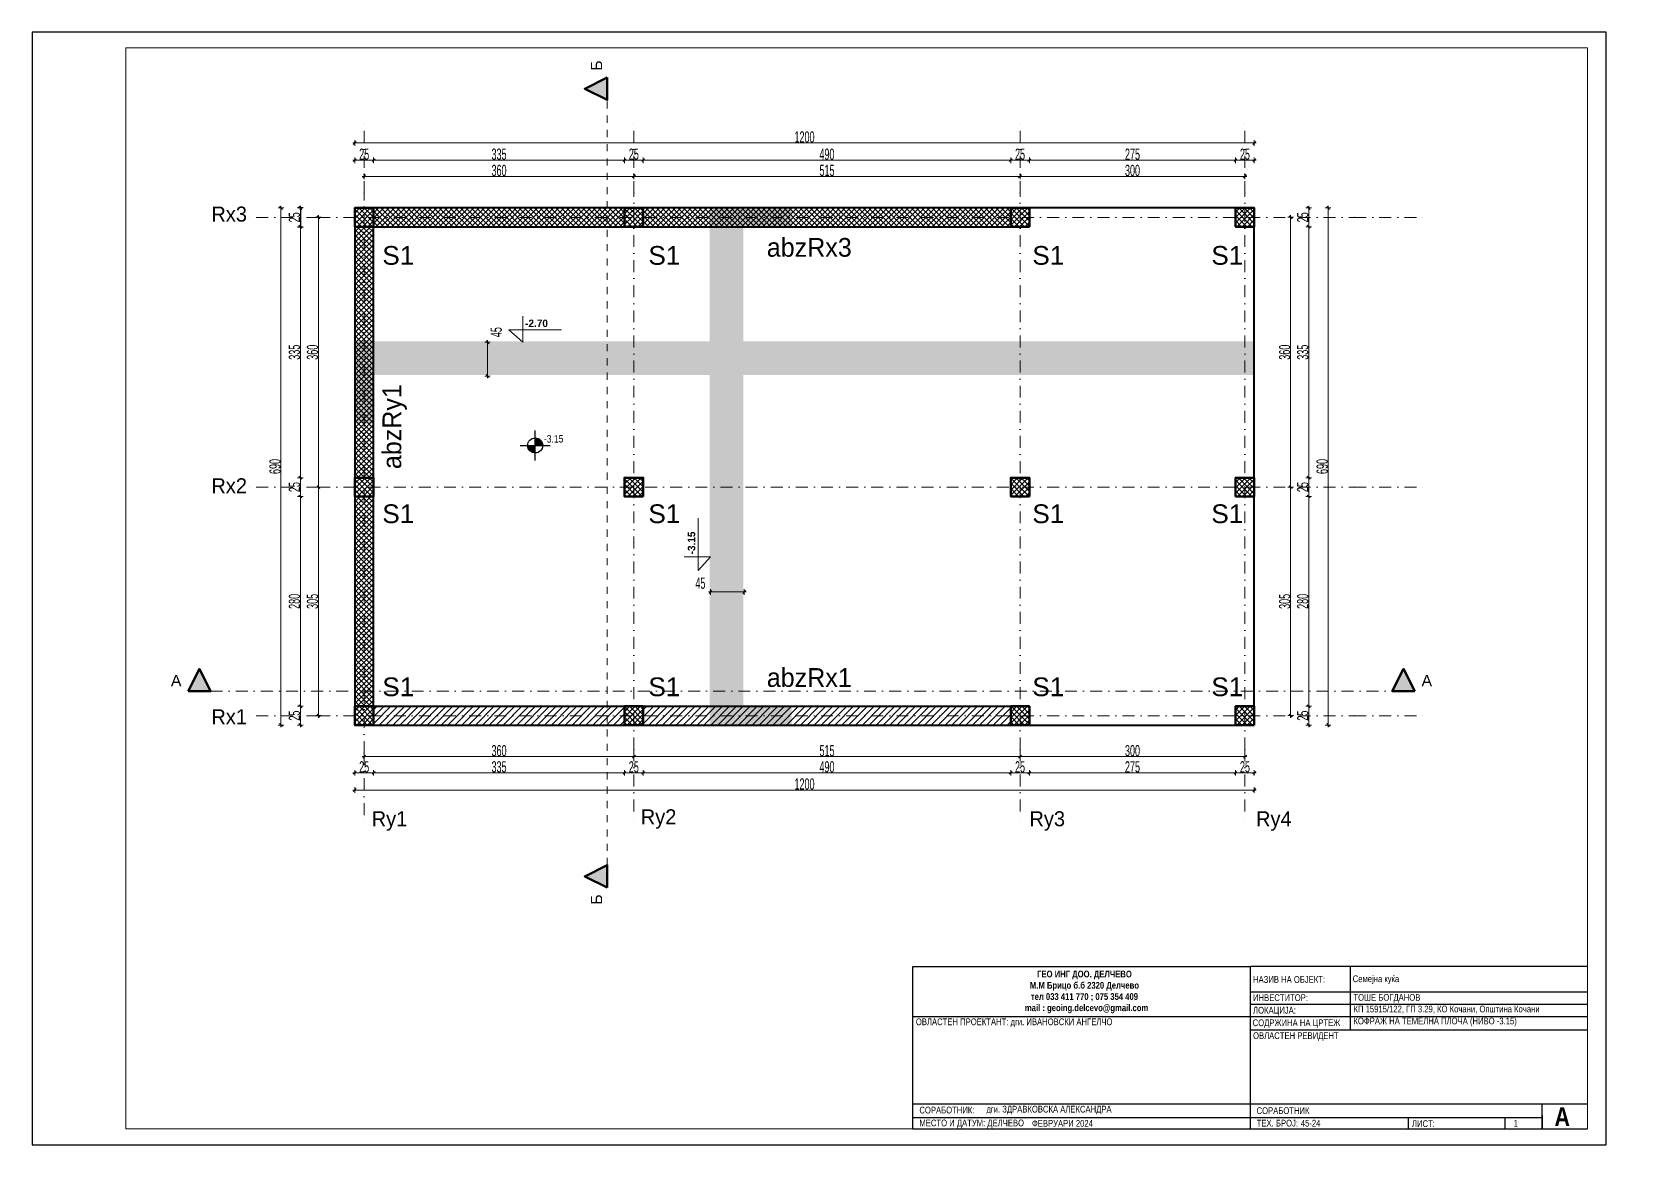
# Model space of a CAD drawing. Extents: x -1929 to 256751, y -18317 to 36108.
# Drawn here: x 55608 to 77016, y -18317 to -3467 of the extents above; entities that cross this region are included whole.
import ezdxf

# ---------------------------------------------------------------- set-up
doc = ezdxf.new("R2010")
doc.units = 0
doc.header["$LTSCALE"] = 5
doc.header["$MEASUREMENT"] = 0
doc.set_wipeout_variables(frame=1)
for name, pattern in [('- Двойно прекъснати линии', [1093.611073, 529.166651, -211.666656, 141.111112, -211.666656]), ('- Прекъснати линия', [423.333333, 211.666667, -211.666667]), ('Dot & Dashed', [670.277762, 317.5, -176.388889, 0, -176.388874]), ('Wipeout_Contour', [100000, 0, -100000])]:
    doc.linetypes.add(name, pattern=pattern)
for name, color, linetype in [('1 _ Конструкция - Недефинирани обекти.Structural - Bearing', 7, 'Continuous'), ('4 _ - Фрагмент - Разрез.2D Elements', 7, 'Continuous'), ('4 _ - Фрагмент - Чертежи.2D Elements', 7, 'Continuous'), ('6 _ - Конструктивни оси.Dimensioning', 7, 'Continuous'), ('6 _ - Размери - Нива.Dimensioning', 7, 'Continuous'), ('7 _ - Основни елементи.2D Elements', 7, 'Continuous'), ('Marker - Section', 7, 'Continuous'), ('Structural - Bearing', 7, 'Continuous'), ('TEXT', 7, 'Continuous')]:
    doc.layers.add(name, color=color, linetype=linetype)
for name, color, linetype, lineweight, true_color in [('Dimensioning - General_Pen_No__25', 7, 'Continuous', 13, 0x40a5ff), ('New_Structural - Bearing_Pen_No__8', 7, 'Continuous', 35, 0xa80f02), ('OSKI', 7, 'Continuous', 20, 0x156a84)]:
    doc.layers.add(name, color=color, linetype=linetype, lineweight=lineweight, true_color=true_color)
doc.layers.add('Dimensioning - General_Pen_No__46', color=5, linetype='Continuous', lineweight=13)
doc.layers.add('dimenzija', color=7, linetype='Continuous', lineweight=13)
doc.styles.add('GENERATED_STYLE_1', font='GOTHIC.TTF')
doc.styles.add('GENERATED_STYLE_2', font='GOTHICB.TTF')
doc.styles.add('GENERATED_STYLE_3', font='GOTHIC.TTF')
doc.styles.add('GENERATED_STYLE_4', font='arial.ttf')
doc.styles.add('GENERATED_STYLE_5', font='arialbd.ttf')
doc.styles.add('GENERATED_STYLE_6', font='Cambria Math.ttf')
doc.styles.add('MACCSWISS', font='MCSWIS.TTF', dxfattribs={"height": 25})
doc.styles.add('PLATEIA', font='CGSAPPS.shx', dxfattribs={"width": 0.6})
doc.dimstyles.new('50', dxfattribs={"dimtxt": 150, "dimasz": 0.5, "dimexe": 0.18, "dimexo": 0.0625, "dimgap": 4, "dimtad": 1, "dimdec": 0, "dimlfac": 0.1, "dimzin": 12, "dimdsep": 46, "dimtxsty": 'PLATEIA', "dimblk": 'A$C321216CB', "dimcen": 0.09, "dimse1": 1, "dimse2": 1, "dimclrd": 256, "dimclrt": 256, "dimadec": 3, "dimazin": 0, "dimtfac": 1, "dimtdec": 0, "dimtix": 1, "dimtmove": 2, "dimatfit": 3, "dimldrblk": 'A$C321216CB', "dimfxl": 1, "dimtolj": 1, "dimtzin": 0, "dimlwd": -1, "dimarcsym": 0})
pattern_1 = [(45, (3051.997, -10699.883), (-35.355335, 35.355335), []), (135, (3051.997, -10699.883), (35.355335, 35.355335), [])]

msp = doc.modelspace()

# ---------------------------------------------------------------- texts
at = {"layer": '4 _ - Фрагмент - Разрез.2D Elements', "linetype": 'Continuous', "lineweight": 35}
for s, insert, char_height, attachment_point, style in [('\\A1;\\pxqc;{\\fCentury Gothic|b1|i0|c204|p34;\\W0.85;ГЕО ИНГ ДОО. ДЕЛЧЕВО\\PМ.М Брицо б.б 2320 Делчево \\Pтел 033 411 770 ; 075 354 409 \\P  mail : geoing.delcevo@gmail.com}', (69646.3, -16276), 90, 5, 'GENERATED_STYLE_5'), ('\\A1;{\\W0.850000x;\\pql;\\fCentury Gothic|b0|i0|c204|p34;Семејна куќа}', (73224.6, -16113.4), 90, 4, 'GENERATED_STYLE_4'), ('\\A1;{\\W0.850000x;\\pql;\\fCentury Gothic|b0|i0|c204|p34;НАЗИВ НА ОБЈЕКТ:}', (71895.3, -16109.7), 90, 4, 'GENERATED_STYLE_4'), ('\\A1;{\\W0.850000x;\\pql;\\fCentury Gothic|b0|i0|c204|p34;ЛОКАЦИЈА:}', (71895.3, -16532.5), 90, 4, 'GENERATED_STYLE_4'), ('\\A1;{\\W0.850000x;\\pql;\\fCentury Gothic|b0|i0|c204|p34;ИНВЕСТИТОР:}', (71895.3, -16352.7), 90, 4, 'GENERATED_STYLE_4'), ('\\A1;{\\W0.850000x;\\pql;\\fCentury Gothic|b0|i0|c204|p34;ТОШЕ БОГДАНОВ}', (73233.8, -16361.3), 90, 4, 'GENERATED_STYLE_4'), ('\\A1;{\\fCentury Gothic|b0|i0|c204|p34;\\W0.85;КП 15915\\fCentury Gothic|b0|i0|c0|p34;/122\\fCentury Gothic|b0|i0|c204|p34;, ГП 3.29, КО Кочани, Општина Кочани}', (73235, -16512), 90, 4, 'GENERATED_STYLE_4'), ('\\A1;\\pxql;{\\fCentury Gothic|b0|i0|c204|p34;\\W0.85;ОВЛАСТЕН ПРОЕКТАНТ: дги. ИВАНОВСКИ АНГЕЛЧО}', (67397.6, -16687.3), 90, 4, 'GENERATED_STYLE_4'), ('\\A1;{\\W0.850000x;\\pql;\\fCentury Gothic|b0|i0|c204|p34;СОДРЖИНА НА ЦРТЕЖ}', (71890, -16700.3), 90, 4, 'GENERATED_STYLE_4'), ('\\A1;{\\fCentury Gothic|b0|i0|c204|p34;\\W0.85;КОФРАЖ НА ТЕМЕЛНА ПЛОЧА \\fCentury Gothic|b0|i0|c0|p34;(\\fCentury Gothic|b0|i0|c204|p34;НИВО -3.15)}', (73235, -16677), 90, 4, 'GENERATED_STYLE_4'), ('\\A1;{\\W0.850000x;\\pql;\\fCentury Gothic|b0|i0|c204|p34;ОВЛАСТЕН РЕВИДЕНТ\\P\\pqc;\\fCentury Gothic|b0|i0|c204|p34;}', (71895.3, -16871.9), 90, 4, 'GENERATED_STYLE_4'), ('\\A1;{\\W0.850000x;\\pql;\\fCentury Gothic|b0|i0|c204|p34;СОРАБОТНИК:}', (67444.4, -17852.9), 90, 4, 'GENERATED_STYLE_4'), ('\\A1;{\\W0.850000x;\\pql;\\fCentury Gothic|b0|i0|c204|p34;МЕСТО И ДАТУМ: ДЕЛЧЕВО}', (67444.4, -18036.6), 90, 4, 'GENERATED_STYLE_4'), ('\\A1;\\pxql;{\\fCentury Gothic|b0|i0|c204|p34;\\W0.85;дги. ЗДРАВКОВСКА АЛЕКСАНДРА}', (68338.8, -17852.9), 90, 4, 'GENERATED_STYLE_4'), ('\\A1;{\\W0.850000x;\\pql;\\fCentury Gothic|b0|i0|c204|p34;ТЕХ. БРОЈ: }', (71944.8, -18027.1), 90, 4, 'GENERATED_STYLE_4'), ('\\A1;{\\W0.850000x;\\pql;\\fCentury Gothic|b0|i0|c204|p34;СОРАБОТНИК}', (71942.2, -17860.4), 90, 4, 'GENERATED_STYLE_4'), ('\\A1;{\\W0.850000x;\\pql;\\fCentury Gothic|b0|i0|c204|p34;45-24\\P\\pql;\\fCentury Gothic|b0|i0|c204|p34;}', (72532.2, -18028.1), 90, 4, 'GENERATED_STYLE_4'), ('\\A1;{\\W0.850000x;\\pql;\\fCentury Gothic|b1|i0|c204|p34;А}', (75916.9, -17939.4), 250, 4, 'GENERATED_STYLE_5'), ('\\A1;{\\W0.850000x;\\pql;\\fCentury Gothic|b0|i0|c204|p34;ФЕВРУАРИ 2024\\P\\pql;\\fCentury Gothic|b0|i0|c204|p34;}', (68945.9, -18030.2), 90, 4, 'GENERATED_STYLE_4'), ('\\A1;{\\W0.850000x;\\pql;\\fCentury Gothic|b0|i0|c204|p34;ЛИСТ: }', (74015, -18033.3), 90, 4, 'GENERATED_STYLE_4'), ('\\A1;\\pxql;{\\fCentury Gothic|b0|i0|c0|p34;\\W0.85;1}', (75371.1, -18028.1), 90, 4, 'GENERATED_STYLE_4')]:
    msp.add_mtext(s, dxfattribs=dict(at, insert=insert, char_height=char_height, attachment_point=attachment_point, style=style))
at = {"layer": '6 _ - Размери - Нива.Dimensioning', "linetype": 'Continuous', "lineweight": 35, "insert": (62436.1, -8945.8), "char_height": 100, "attachment_point": 7, "style": 'GENERATED_STYLE_6'}
msp.add_mtext('\\A1;\\pxql;{\\fCentury Gothic|b0|i0|c0|p34;\\W0.85;-3.15}', dxfattribs=at)
at = {"layer": 'Dimensioning - General_Pen_No__46', "insert": (62184.4, -7404.9), "char_height": 100, "width": 469.099, "attachment_point": 7, "style": 'GENERATED_STYLE_2'}
msp.add_mtext('-2.70', dxfattribs=at)
at = {"layer": 'Dimensioning - General_Pen_No__46', "insert": (64456.2, -10436.9), "char_height": 100, "width": 469.099, "attachment_point": 7, "rotation": 90, "style": 'GENERATED_STYLE_2'}
msp.add_mtext('{\\fCentury Gothic|b1|i0|c204|p34;-}3.15', dxfattribs=at)
at = {"layer": 'Marker - Section', "linetype": 'Continuous', "lineweight": 50, "char_height": 150, "rotation": 90, "style": 'GENERATED_STYLE_3'}
for insert, attachment_point in [((63212.6, -3982.2), 7), ((63212.6, -14973.3), 9)]:
    msp.add_mtext('\\A1;{\\fArial|b0|i0|c204|p34;Б}', dxfattribs=dict(at, insert=insert, attachment_point=attachment_point))
at = {"layer": 'Marker - Section', "linetype": 'Continuous', "lineweight": 50, "char_height": 150, "style": 'GENERATED_STYLE_3'}
for s, insert, attachment_point in [('\\A1;{\\pqr;\\pt0;\\fArial|b0|i0|c0|p34;А}', (57599.7, -12195.7), 9), ('\\A1;{\\pql;\\pt0;\\fArial|b0|i0|c0|p34;А}', (74143.2, -12195.7), 7)]:
    msp.add_mtext(s, dxfattribs=dict(at, insert=insert, attachment_point=attachment_point))
at = {"layer": 'OSKI', "linetype": 'Dot & Dashed', "ltscale": 0.1, "char_height": 200, "attachment_point": 7, "style": 'GENERATED_STYLE_1'}
for s, insert in [('{\\fCentury Gothic|b0|i0|c204|p34;Rx}3', (57998.9, -5998.6)), ('{\\fCentury Gothic|b0|i0|c204|p34;Rx}2', (57998.9, -9620.7))]:
    msp.add_mtext(s, dxfattribs=dict(at, insert=insert))
at = {"layer": 'OSKI', "linetype": 'ByBlock', "attachment_point": 7, "style": 'GENERATED_STYLE_1'}
for s, insert, char_height in [('{\\fCentury Gothic|b0|i0|c204|p34;abzRx}3', (65408.8, -6468.3), 250), ('{\\fCentury Gothic|b0|i0|c204|p34;abzRx}1', (65408.8, -12208.7), 250), ('{\\fCentury Gothic|b0|i0|c204|p34;Rx}1', (57998.9, -12704.1), 200), ('Ry1', (60137.7, -14125.1), 200), ('Ry2', (63726.9, -14099), 200), ('Ry3', (68912, -14125.1), 200), ('Ry4', (71934.6, -14125.1), 200)]:
    msp.add_mtext(s, dxfattribs=dict(at, insert=insert, char_height=char_height))
at = {"layer": 'OSKI', "linetype": 'ByBlock', "insert": (60607.7, -9299), "char_height": 250, "attachment_point": 7, "rotation": 90, "style": 'GENERATED_STYLE_1'}
msp.add_mtext('abzRy1', dxfattribs=at)
at = {"layer": 'TEXT', "color": 1, "char_height": 250, "width": 187.5, "attachment_point": 1, "style": 'MACCSWISS'}
for insert in [(60279.8, -6322.2), (63829, -6322.2), (68950.8, -6322.2), (71338.8, -6322.2), (60279.8, -9769.5), (63829, -9769.5), (68950.8, -9769.5), (71338.8, -9769.5), (60279.8, -12079.1), (63829, -12079.1), (68950.8, -12079.1), (71338.8, -12079.1)]:
    msp.add_mtext('\\pxt0;{\\fArial|b0|i0|c0|p34;S1}', dxfattribs=dict(at, insert=insert))

# ---------------------------------------------------------------- blocks, each defined once
blk = doc.blocks.new('A$C321216CB')
for p, q in [((-54, 0), (54, 0)), ((-38, -38), (38, 38)), ((0, -75), (0, 75))]:
    blk.add_line(p, q)
blk = doc.blocks.new('*D33')
at = {"layer": 'Defpoints', "color": 0, "ltscale": 50, "transparency": 16777216}
for p in [(59187, -5939), (59187, -9539), (59428, -9539)]:
    blk.add_point(p, dxfattribs=at)
at = {"layer": 'dimenzija', "ltscale": 50, "transparency": 16777216}
blk.add_line((59428, -5940), (59428, -9539), dxfattribs=at)
at = {"layer": 'dimenzija', "ltscale": 50, "transparency": 16777216, "xscale": 0.5, "yscale": 0.5, "zscale": 0.5}
for p, rotation in [((59428, -5939), 90), ((59428, -9539), 270)]:
    blk.add_blockref('A$C321216CB', p, dxfattribs=dict(at, rotation=rotation))
at = {"layer": 'dimenzija', "ltscale": 50, "transparency": 16777216, "insert": (59349, -7739), "char_height": 150, "attachment_point": 5, "rotation": 90, "style": 'PLATEIA'}
blk.add_mtext('\\A1;360', dxfattribs=at)
blk = doc.blocks.new('*D34')
at = {"ltscale": 50, "transparency": 16777216}
blk.add_line((59187, -5815), (59187, -6064), dxfattribs=at)
at = {"layer": 'Defpoints', "color": 0, "ltscale": 50, "transparency": 16777216}
for p in [(59912, -5814), (59187, -6064), (59912, -6064)]:
    blk.add_point(p, dxfattribs=at)
at = {"ltscale": 50, "transparency": 16777216, "xscale": 0.5, "yscale": 0.5, "zscale": 0.5}
for p, rotation in [((59187, -5814), 90), ((59187, -6064), 270)]:
    blk.add_blockref('A$C321216CB', p, dxfattribs=dict(at, rotation=rotation))
at = {"ltscale": 50, "transparency": 16777216, "insert": (59108, -5939), "char_height": 150, "attachment_point": 5, "rotation": 90, "style": 'PLATEIA'}
blk.add_mtext('\\A1;25', dxfattribs=at)
blk = doc.blocks.new('*D35')
at = {"layer": 'Defpoints', "color": 0, "ltscale": 50, "transparency": 16777216}
for p in [(59912, -6064), (59187, -9414), (59912, -9414)]:
    blk.add_point(p, dxfattribs=at)
at = {"layer": 'dimenzija', "ltscale": 50, "transparency": 16777216}
blk.add_line((59187, -6065), (59187, -9414), dxfattribs=at)
at = {"layer": 'dimenzija', "ltscale": 50, "transparency": 16777216, "xscale": 0.5, "yscale": 0.5, "zscale": 0.5}
for p, rotation in [((59187, -6064), 90), ((59187, -9414), 270)]:
    blk.add_blockref('A$C321216CB', p, dxfattribs=dict(at, rotation=rotation))
at = {"layer": 'dimenzija', "ltscale": 50, "transparency": 16777216, "insert": (59108, -7739), "char_height": 150, "attachment_point": 5, "rotation": 90, "style": 'PLATEIA'}
blk.add_mtext('\\A1;335', dxfattribs=at)
blk = doc.blocks.new('*D36')
at = {"layer": 'Defpoints', "color": 0, "ltscale": 50, "transparency": 16777216}
for p in [(59912, -9414), (59187, -9664), (59912, -9664)]:
    blk.add_point(p, dxfattribs=at)
at = {"layer": 'dimenzija', "ltscale": 50, "transparency": 16777216}
blk.add_line((59187, -9415), (59187, -9664), dxfattribs=at)
at = {"layer": 'dimenzija', "ltscale": 50, "transparency": 16777216, "xscale": 0.5, "yscale": 0.5, "zscale": 0.5}
for p, rotation in [((59187, -9414), 90), ((59187, -9664), 270)]:
    blk.add_blockref('A$C321216CB', p, dxfattribs=dict(at, rotation=rotation))
at = {"layer": 'dimenzija', "ltscale": 50, "transparency": 16777216, "insert": (59108, -9539), "char_height": 150, "attachment_point": 5, "rotation": 90, "style": 'PLATEIA'}
blk.add_mtext('\\A1;25', dxfattribs=at)
blk = doc.blocks.new('*D37')
at = {"layer": 'Defpoints', "color": 0, "ltscale": 50, "transparency": 16777216}
for p in [(59912, -9664), (59187, -12464), (59912, -12464)]:
    blk.add_point(p, dxfattribs=at)
at = {"layer": 'dimenzija', "ltscale": 50, "transparency": 16777216}
blk.add_line((59187, -9665), (59187, -12464), dxfattribs=at)
at = {"layer": 'dimenzija', "ltscale": 50, "transparency": 16777216, "xscale": 0.5, "yscale": 0.5, "zscale": 0.5}
for p, rotation in [((59187, -9664), 90), ((59187, -12464), 270)]:
    blk.add_blockref('A$C321216CB', p, dxfattribs=dict(at, rotation=rotation))
at = {"layer": 'dimenzija', "ltscale": 50, "transparency": 16777216, "insert": (59108, -11064), "char_height": 150, "attachment_point": 5, "rotation": 90, "style": 'PLATEIA'}
blk.add_mtext('\\A1;280', dxfattribs=at)
blk = doc.blocks.new('*D38')
at = {"layer": 'Defpoints', "color": 0, "ltscale": 50, "transparency": 16777216}
for p in [(59912, -12464), (59187, -12714), (59912, -12714)]:
    blk.add_point(p, dxfattribs=at)
at = {"layer": 'dimenzija', "ltscale": 50, "transparency": 16777216}
blk.add_line((59187, -12465), (59187, -12714), dxfattribs=at)
at = {"layer": 'dimenzija', "ltscale": 50, "transparency": 16777216, "xscale": 0.5, "yscale": 0.5, "zscale": 0.5}
for p, rotation in [((59187, -12464), 90), ((59187, -12714), 270)]:
    blk.add_blockref('A$C321216CB', p, dxfattribs=dict(at, rotation=rotation))
at = {"layer": 'dimenzija', "ltscale": 50, "transparency": 16777216, "insert": (59108, -12589), "char_height": 150, "attachment_point": 5, "rotation": 90, "style": 'PLATEIA'}
blk.add_mtext('\\A1;25', dxfattribs=at)
blk = doc.blocks.new('*D39')
at = {"layer": 'Defpoints', "color": 0, "ltscale": 50, "transparency": 16777216}
for p in [(59912, -5814), (58928, -12714), (59912, -12714)]:
    blk.add_point(p, dxfattribs=at)
at = {"layer": 'dimenzija', "ltscale": 50, "transparency": 16777216}
blk.add_line((58928, -5815), (58928, -12714), dxfattribs=at)
at = {"layer": 'dimenzija', "ltscale": 50, "transparency": 16777216, "xscale": 0.5, "yscale": 0.5, "zscale": 0.5}
for p, rotation in [((58928, -5814), 90), ((58928, -12714), 270)]:
    blk.add_blockref('A$C321216CB', p, dxfattribs=dict(at, rotation=rotation))
at = {"layer": 'dimenzija', "ltscale": 50, "transparency": 16777216, "insert": (58849, -9264), "char_height": 150, "attachment_point": 5, "rotation": 90, "style": 'PLATEIA'}
blk.add_mtext('\\A1;690', dxfattribs=at)
blk = doc.blocks.new('*D40')
at = {"layer": 'Defpoints', "color": 0, "ltscale": 50, "transparency": 16777216}
for p in [(63637, -5393), (60037, -5614), (63637, -5614)]:
    blk.add_point(p, dxfattribs=at)
at = {"layer": 'dimenzija', "ltscale": 50, "transparency": 16777216}
blk.add_line((60038, -5393), (63636, -5393), dxfattribs=at)
at = {"layer": 'dimenzija', "ltscale": 50, "transparency": 16777216, "xscale": 0.5, "yscale": 0.5, "zscale": 0.5, "rotation": 180}
blk.add_blockref('A$C321216CB', (60037, -5393), dxfattribs=at)
at = {"layer": 'dimenzija', "ltscale": 50, "transparency": 16777216, "xscale": 0.5, "yscale": 0.5, "zscale": 0.5}
blk.add_blockref('A$C321216CB', (63637, -5393), dxfattribs=at)
at = {"layer": 'dimenzija', "ltscale": 50, "transparency": 16777216, "insert": (61837, -5314), "char_height": 150, "attachment_point": 5, "style": 'PLATEIA'}
blk.add_mtext('\\A1;360', dxfattribs=at)
blk = doc.blocks.new('*D41')
at = {"layer": 'Defpoints', "color": 0, "ltscale": 50, "transparency": 16777216}
for p in [(68787, -5393), (63637, -5614), (68787, -5614)]:
    blk.add_point(p, dxfattribs=at)
at = {"layer": 'dimenzija', "ltscale": 50, "transparency": 16777216}
blk.add_line((63637, -5393), (68786, -5393), dxfattribs=at)
at = {"layer": 'dimenzija', "ltscale": 50, "transparency": 16777216, "xscale": 0.5, "yscale": 0.5, "zscale": 0.5, "rotation": 180}
blk.add_blockref('A$C321216CB', (63637, -5393), dxfattribs=at)
at = {"layer": 'dimenzija', "ltscale": 50, "transparency": 16777216, "xscale": 0.5, "yscale": 0.5, "zscale": 0.5}
blk.add_blockref('A$C321216CB', (68787, -5393), dxfattribs=at)
at = {"layer": 'dimenzija', "ltscale": 50, "transparency": 16777216, "insert": (66212, -5314), "char_height": 150, "attachment_point": 5, "style": 'PLATEIA'}
blk.add_mtext('\\A1;515', dxfattribs=at)
blk = doc.blocks.new('*D42')
at = {"layer": 'Defpoints', "color": 0, "ltscale": 50, "transparency": 16777216}
for p in [(60164, -5177), (59912, -5814), (60164, -5814)]:
    blk.add_point(p, dxfattribs=at)
at = {"layer": 'dimenzija', "ltscale": 50, "transparency": 16777216}
blk.add_line((59913, -5177), (60164, -5177), dxfattribs=at)
at = {"layer": 'dimenzija', "ltscale": 50, "transparency": 16777216, "xscale": 0.5, "yscale": 0.5, "zscale": 0.5, "rotation": 180}
blk.add_blockref('A$C321216CB', (59912, -5177), dxfattribs=at)
at = {"layer": 'dimenzija', "ltscale": 50, "transparency": 16777216, "xscale": 0.5, "yscale": 0.5, "zscale": 0.5}
blk.add_blockref('A$C321216CB', (60164, -5177), dxfattribs=at)
at = {"layer": 'dimenzija', "ltscale": 50, "transparency": 16777216, "insert": (60038, -5098), "char_height": 150, "attachment_point": 5, "style": 'PLATEIA'}
blk.add_mtext('\\A1;25', dxfattribs=at)
blk = doc.blocks.new('*D43')
at = {"layer": 'Defpoints', "color": 0, "ltscale": 50, "transparency": 16777216}
for p in [(63510, -5177), (60164, -5814), (63510, -5814)]:
    blk.add_point(p, dxfattribs=at)
at = {"layer": 'dimenzija', "ltscale": 50, "transparency": 16777216}
blk.add_line((60165, -5177), (63510, -5177), dxfattribs=at)
at = {"layer": 'dimenzija', "ltscale": 50, "transparency": 16777216, "xscale": 0.5, "yscale": 0.5, "zscale": 0.5, "rotation": 180}
blk.add_blockref('A$C321216CB', (60164, -5177), dxfattribs=at)
at = {"layer": 'dimenzija', "ltscale": 50, "transparency": 16777216, "xscale": 0.5, "yscale": 0.5, "zscale": 0.5}
blk.add_blockref('A$C321216CB', (63510, -5177), dxfattribs=at)
at = {"layer": 'dimenzija', "ltscale": 50, "transparency": 16777216, "insert": (61837, -5098), "char_height": 150, "attachment_point": 5, "style": 'PLATEIA'}
blk.add_mtext('\\A1;335', dxfattribs=at)
blk = doc.blocks.new('*D44')
at = {"layer": 'Defpoints', "color": 0, "ltscale": 50, "transparency": 16777216}
for p in [(63760, -5177), (63510, -5814), (63760, -5814)]:
    blk.add_point(p, dxfattribs=at)
at = {"layer": 'dimenzija', "ltscale": 50, "transparency": 16777216}
blk.add_line((63511, -5177), (63760, -5177), dxfattribs=at)
at = {"layer": 'dimenzija', "ltscale": 50, "transparency": 16777216, "xscale": 0.5, "yscale": 0.5, "zscale": 0.5, "rotation": 180}
blk.add_blockref('A$C321216CB', (63510, -5177), dxfattribs=at)
at = {"layer": 'dimenzija', "ltscale": 50, "transparency": 16777216, "xscale": 0.5, "yscale": 0.5, "zscale": 0.5}
blk.add_blockref('A$C321216CB', (63760, -5177), dxfattribs=at)
at = {"layer": 'dimenzija', "ltscale": 50, "transparency": 16777216, "insert": (63635, -5098), "char_height": 150, "attachment_point": 5, "style": 'PLATEIA'}
blk.add_mtext('\\A1;25', dxfattribs=at)
blk = doc.blocks.new('*D45')
at = {"layer": 'Defpoints', "color": 0, "ltscale": 50, "transparency": 16777216}
for p in [(68662, -5177), (63760, -5814), (68662, -5814)]:
    blk.add_point(p, dxfattribs=at)
at = {"layer": 'dimenzija', "ltscale": 50, "transparency": 16777216}
blk.add_line((63761, -5177), (68662, -5177), dxfattribs=at)
at = {"layer": 'dimenzija', "ltscale": 50, "transparency": 16777216, "xscale": 0.5, "yscale": 0.5, "zscale": 0.5, "rotation": 180}
blk.add_blockref('A$C321216CB', (63760, -5177), dxfattribs=at)
at = {"layer": 'dimenzija', "ltscale": 50, "transparency": 16777216, "xscale": 0.5, "yscale": 0.5, "zscale": 0.5}
blk.add_blockref('A$C321216CB', (68662, -5177), dxfattribs=at)
at = {"layer": 'dimenzija', "ltscale": 50, "transparency": 16777216, "insert": (66211, -5098), "char_height": 150, "attachment_point": 5, "style": 'PLATEIA'}
blk.add_mtext('\\A1;490', dxfattribs=at)
blk = doc.blocks.new('*D46')
at = {"layer": 'Defpoints', "color": 0, "ltscale": 50, "transparency": 16777216}
for p in [(68912, -5177), (68662, -5814), (68912, -5814)]:
    blk.add_point(p, dxfattribs=at)
at = {"layer": 'dimenzija', "ltscale": 50, "transparency": 16777216}
blk.add_line((68663, -5177), (68912, -5177), dxfattribs=at)
at = {"layer": 'dimenzija', "ltscale": 50, "transparency": 16777216, "xscale": 0.5, "yscale": 0.5, "zscale": 0.5, "rotation": 180}
blk.add_blockref('A$C321216CB', (68662, -5177), dxfattribs=at)
at = {"layer": 'dimenzija', "ltscale": 50, "transparency": 16777216, "xscale": 0.5, "yscale": 0.5, "zscale": 0.5}
blk.add_blockref('A$C321216CB', (68912, -5177), dxfattribs=at)
at = {"layer": 'dimenzija', "ltscale": 50, "transparency": 16777216, "insert": (68787, -5098), "char_height": 150, "attachment_point": 5, "style": 'PLATEIA'}
blk.add_mtext('\\A1;25', dxfattribs=at)
blk = doc.blocks.new('*D47')
at = {"layer": 'Defpoints', "color": 0, "ltscale": 50, "transparency": 16777216}
for p in [(71787, -5393), (68787, -5614), (71787, -5814)]:
    blk.add_point(p, dxfattribs=at)
at = {"layer": 'dimenzija', "ltscale": 50, "transparency": 16777216}
blk.add_line((68787, -5393), (71787, -5393), dxfattribs=at)
at = {"layer": 'dimenzija', "ltscale": 50, "transparency": 16777216, "xscale": 0.5, "yscale": 0.5, "zscale": 0.5, "rotation": 180}
blk.add_blockref('A$C321216CB', (68787, -5393), dxfattribs=at)
at = {"layer": 'dimenzija', "ltscale": 50, "transparency": 16777216, "xscale": 0.5, "yscale": 0.5, "zscale": 0.5}
blk.add_blockref('A$C321216CB', (71787, -5393), dxfattribs=at)
at = {"layer": 'dimenzija', "ltscale": 50, "transparency": 16777216, "insert": (70287, -5314), "char_height": 150, "attachment_point": 5, "style": 'PLATEIA'}
blk.add_mtext('\\A1;300', dxfattribs=at)
blk = doc.blocks.new('*D48')
at = {"layer": 'Defpoints', "color": 0, "ltscale": 50, "transparency": 16777216}
for p in [(71662, -5177), (68912, -5814), (71662, -5814)]:
    blk.add_point(p, dxfattribs=at)
at = {"layer": 'dimenzija', "ltscale": 50, "transparency": 16777216}
blk.add_line((68913, -5177), (71662, -5177), dxfattribs=at)
at = {"layer": 'dimenzija', "ltscale": 50, "transparency": 16777216, "xscale": 0.5, "yscale": 0.5, "zscale": 0.5, "rotation": 180}
blk.add_blockref('A$C321216CB', (68912, -5177), dxfattribs=at)
at = {"layer": 'dimenzija', "ltscale": 50, "transparency": 16777216, "xscale": 0.5, "yscale": 0.5, "zscale": 0.5}
blk.add_blockref('A$C321216CB', (71662, -5177), dxfattribs=at)
at = {"layer": 'dimenzija', "ltscale": 50, "transparency": 16777216, "insert": (70287, -5098), "char_height": 150, "attachment_point": 5, "style": 'PLATEIA'}
blk.add_mtext('\\A1;275', dxfattribs=at)
blk = doc.blocks.new('*D49')
at = {"layer": 'Defpoints', "color": 0, "ltscale": 50, "transparency": 16777216}
for p in [(71912, -5177), (71662, -5814), (71912, -5814)]:
    blk.add_point(p, dxfattribs=at)
at = {"layer": 'dimenzija', "ltscale": 50, "transparency": 16777216}
blk.add_line((71663, -5177), (71912, -5177), dxfattribs=at)
at = {"layer": 'dimenzija', "ltscale": 50, "transparency": 16777216, "xscale": 0.5, "yscale": 0.5, "zscale": 0.5, "rotation": 180}
blk.add_blockref('A$C321216CB', (71662, -5177), dxfattribs=at)
at = {"layer": 'dimenzija', "ltscale": 50, "transparency": 16777216, "xscale": 0.5, "yscale": 0.5, "zscale": 0.5}
blk.add_blockref('A$C321216CB', (71912, -5177), dxfattribs=at)
at = {"layer": 'dimenzija', "ltscale": 50, "transparency": 16777216, "insert": (71787, -5098), "char_height": 150, "attachment_point": 5, "style": 'PLATEIA'}
blk.add_mtext('\\A1;25', dxfattribs=at)
blk = doc.blocks.new('*D50')
at = {"layer": 'Defpoints', "color": 0, "ltscale": 50, "transparency": 16777216}
for p in [(71912, -4947), (59912, -5814), (71912, -5814)]:
    blk.add_point(p, dxfattribs=at)
at = {"layer": 'dimenzija', "ltscale": 50, "transparency": 16777216}
blk.add_line((59913, -4947), (71912, -4947), dxfattribs=at)
at = {"layer": 'dimenzija', "ltscale": 50, "transparency": 16777216, "xscale": 0.5, "yscale": 0.5, "zscale": 0.5, "rotation": 180}
blk.add_blockref('A$C321216CB', (59912, -4947), dxfattribs=at)
at = {"layer": 'dimenzija', "ltscale": 50, "transparency": 16777216, "xscale": 0.5, "yscale": 0.5, "zscale": 0.5}
blk.add_blockref('A$C321216CB', (71912, -4947), dxfattribs=at)
at = {"layer": 'dimenzija', "ltscale": 50, "transparency": 16777216, "insert": (65912, -4868), "char_height": 150, "attachment_point": 5, "style": 'PLATEIA'}
blk.add_mtext('\\A1;1200', dxfattribs=at)
blk = doc.blocks.new('*D53')
at = {"layer": 'Defpoints', "color": 0, "ltscale": 50, "transparency": 16777216}
for p in [(60037, -12915), (63637, -12915), (63637, -13136)]:
    blk.add_point(p, dxfattribs=at)
at = {"layer": 'dimenzija', "ltscale": 50, "transparency": 16777216}
blk.add_line((60038, -13136), (63636, -13136), dxfattribs=at)
at = {"layer": 'dimenzija', "ltscale": 50, "transparency": 16777216, "xscale": 0.5, "yscale": 0.5, "zscale": 0.5, "rotation": 180}
blk.add_blockref('A$C321216CB', (60037, -13136), dxfattribs=at)
at = {"layer": 'dimenzija', "ltscale": 50, "transparency": 16777216, "xscale": 0.5, "yscale": 0.5, "zscale": 0.5}
blk.add_blockref('A$C321216CB', (63637, -13136), dxfattribs=at)
at = {"layer": 'dimenzija', "ltscale": 50, "transparency": 16777216, "insert": (61837, -13057), "char_height": 150, "attachment_point": 5, "style": 'PLATEIA'}
blk.add_mtext('\\A1;360', dxfattribs=at)
blk = doc.blocks.new('*D54')
at = {"layer": 'Defpoints', "color": 0, "ltscale": 50, "transparency": 16777216}
for p in [(63637, -12915), (68787, -12915), (68787, -13136)]:
    blk.add_point(p, dxfattribs=at)
at = {"layer": 'dimenzija', "ltscale": 50, "transparency": 16777216}
blk.add_line((63637, -13136), (68786, -13136), dxfattribs=at)
at = {"layer": 'dimenzija', "ltscale": 50, "transparency": 16777216, "xscale": 0.5, "yscale": 0.5, "zscale": 0.5, "rotation": 180}
blk.add_blockref('A$C321216CB', (63637, -13136), dxfattribs=at)
at = {"layer": 'dimenzija', "ltscale": 50, "transparency": 16777216, "xscale": 0.5, "yscale": 0.5, "zscale": 0.5}
blk.add_blockref('A$C321216CB', (68787, -13136), dxfattribs=at)
at = {"layer": 'dimenzija', "ltscale": 50, "transparency": 16777216, "insert": (66212, -13057), "char_height": 150, "attachment_point": 5, "style": 'PLATEIA'}
blk.add_mtext('\\A1;515', dxfattribs=at)
blk = doc.blocks.new('*D52')
at = {"layer": 'Defpoints', "color": 0, "ltscale": 50, "transparency": 16777216}
for p in [(59912, -12714), (60164, -12714), (60164, -13352)]:
    blk.add_point(p, dxfattribs=at)
at = {"layer": 'dimenzija', "ltscale": 50, "transparency": 16777216}
blk.add_line((59913, -13352), (60164, -13352), dxfattribs=at)
at = {"layer": 'dimenzija', "ltscale": 50, "transparency": 16777216, "xscale": 0.5, "yscale": 0.5, "zscale": 0.5, "rotation": 180}
blk.add_blockref('A$C321216CB', (59912, -13352), dxfattribs=at)
at = {"layer": 'dimenzija', "ltscale": 50, "transparency": 16777216, "xscale": 0.5, "yscale": 0.5, "zscale": 0.5}
blk.add_blockref('A$C321216CB', (60164, -13352), dxfattribs=at)
at = {"layer": 'dimenzija', "ltscale": 50, "transparency": 16777216, "insert": (60038, -13273), "char_height": 150, "attachment_point": 5, "style": 'PLATEIA'}
blk.add_mtext('\\A1;25', dxfattribs=at)
blk = doc.blocks.new('*D55')
at = {"layer": 'Defpoints', "color": 0, "ltscale": 50, "transparency": 16777216}
for p in [(60164, -12714), (63510, -12714), (63510, -13352)]:
    blk.add_point(p, dxfattribs=at)
at = {"layer": 'dimenzija', "ltscale": 50, "transparency": 16777216}
blk.add_line((60165, -13352), (63510, -13352), dxfattribs=at)
at = {"layer": 'dimenzija', "ltscale": 50, "transparency": 16777216, "xscale": 0.5, "yscale": 0.5, "zscale": 0.5, "rotation": 180}
blk.add_blockref('A$C321216CB', (60164, -13352), dxfattribs=at)
at = {"layer": 'dimenzija', "ltscale": 50, "transparency": 16777216, "xscale": 0.5, "yscale": 0.5, "zscale": 0.5}
blk.add_blockref('A$C321216CB', (63510, -13352), dxfattribs=at)
at = {"layer": 'dimenzija', "ltscale": 50, "transparency": 16777216, "insert": (61837, -13273), "char_height": 150, "attachment_point": 5, "style": 'PLATEIA'}
blk.add_mtext('\\A1;335', dxfattribs=at)
blk = doc.blocks.new('*D56')
at = {"layer": 'Defpoints', "color": 0, "ltscale": 50, "transparency": 16777216}
for p in [(63510, -12714), (63760, -12714), (63760, -13352)]:
    blk.add_point(p, dxfattribs=at)
at = {"layer": 'dimenzija', "ltscale": 50, "transparency": 16777216}
blk.add_line((63511, -13352), (63760, -13352), dxfattribs=at)
at = {"layer": 'dimenzija', "ltscale": 50, "transparency": 16777216, "xscale": 0.5, "yscale": 0.5, "zscale": 0.5, "rotation": 180}
blk.add_blockref('A$C321216CB', (63510, -13352), dxfattribs=at)
at = {"layer": 'dimenzija', "ltscale": 50, "transparency": 16777216, "xscale": 0.5, "yscale": 0.5, "zscale": 0.5}
blk.add_blockref('A$C321216CB', (63760, -13352), dxfattribs=at)
at = {"layer": 'dimenzija', "ltscale": 50, "transparency": 16777216, "insert": (63635, -13273), "char_height": 150, "attachment_point": 5, "style": 'PLATEIA'}
blk.add_mtext('\\A1;25', dxfattribs=at)
blk = doc.blocks.new('*D57')
at = {"layer": 'Defpoints', "color": 0, "ltscale": 50, "transparency": 16777216}
for p in [(63760, -12714), (68662, -12714), (68662, -13352)]:
    blk.add_point(p, dxfattribs=at)
at = {"layer": 'dimenzija', "ltscale": 50, "transparency": 16777216}
blk.add_line((63761, -13352), (68662, -13352), dxfattribs=at)
at = {"layer": 'dimenzija', "ltscale": 50, "transparency": 16777216, "xscale": 0.5, "yscale": 0.5, "zscale": 0.5, "rotation": 180}
blk.add_blockref('A$C321216CB', (63760, -13352), dxfattribs=at)
at = {"layer": 'dimenzija', "ltscale": 50, "transparency": 16777216, "xscale": 0.5, "yscale": 0.5, "zscale": 0.5}
blk.add_blockref('A$C321216CB', (68662, -13352), dxfattribs=at)
at = {"layer": 'dimenzija', "ltscale": 50, "transparency": 16777216, "insert": (66211, -13273), "char_height": 150, "attachment_point": 5, "style": 'PLATEIA'}
blk.add_mtext('\\A1;490', dxfattribs=at)
blk = doc.blocks.new('*D58')
at = {"layer": 'Defpoints', "color": 0, "ltscale": 50, "transparency": 16777216}
for p in [(68662, -12714), (68912, -12714), (68912, -13352)]:
    blk.add_point(p, dxfattribs=at)
at = {"layer": 'dimenzija', "ltscale": 50, "transparency": 16777216}
blk.add_line((68663, -13352), (68912, -13352), dxfattribs=at)
at = {"layer": 'dimenzija', "ltscale": 50, "transparency": 16777216, "xscale": 0.5, "yscale": 0.5, "zscale": 0.5, "rotation": 180}
blk.add_blockref('A$C321216CB', (68662, -13352), dxfattribs=at)
at = {"layer": 'dimenzija', "ltscale": 50, "transparency": 16777216, "xscale": 0.5, "yscale": 0.5, "zscale": 0.5}
blk.add_blockref('A$C321216CB', (68912, -13352), dxfattribs=at)
at = {"layer": 'dimenzija', "ltscale": 50, "transparency": 16777216, "insert": (68787, -13273), "char_height": 150, "attachment_point": 5, "style": 'PLATEIA'}
blk.add_mtext('\\A1;25', dxfattribs=at)
blk = doc.blocks.new('*D59')
at = {"layer": 'Defpoints', "color": 0, "ltscale": 50, "transparency": 16777216}
for p in [(71787, -12714), (68787, -12915), (71787, -13136)]:
    blk.add_point(p, dxfattribs=at)
at = {"layer": 'dimenzija', "ltscale": 50, "transparency": 16777216}
blk.add_line((68787, -13136), (71787, -13136), dxfattribs=at)
at = {"layer": 'dimenzija', "ltscale": 50, "transparency": 16777216, "xscale": 0.5, "yscale": 0.5, "zscale": 0.5, "rotation": 180}
blk.add_blockref('A$C321216CB', (68787, -13136), dxfattribs=at)
at = {"layer": 'dimenzija', "ltscale": 50, "transparency": 16777216, "xscale": 0.5, "yscale": 0.5, "zscale": 0.5}
blk.add_blockref('A$C321216CB', (71787, -13136), dxfattribs=at)
at = {"layer": 'dimenzija', "ltscale": 50, "transparency": 16777216, "insert": (70287, -13057), "char_height": 150, "attachment_point": 5, "style": 'PLATEIA'}
blk.add_mtext('\\A1;300', dxfattribs=at)
blk = doc.blocks.new('*D60')
at = {"layer": 'Defpoints', "color": 0, "ltscale": 50, "transparency": 16777216}
for p in [(68912, -12714), (71662, -12714), (71662, -13352)]:
    blk.add_point(p, dxfattribs=at)
at = {"layer": 'dimenzija', "ltscale": 50, "transparency": 16777216}
blk.add_line((68913, -13352), (71662, -13352), dxfattribs=at)
at = {"layer": 'dimenzija', "ltscale": 50, "transparency": 16777216, "xscale": 0.5, "yscale": 0.5, "zscale": 0.5, "rotation": 180}
blk.add_blockref('A$C321216CB', (68912, -13352), dxfattribs=at)
at = {"layer": 'dimenzija', "ltscale": 50, "transparency": 16777216, "xscale": 0.5, "yscale": 0.5, "zscale": 0.5}
blk.add_blockref('A$C321216CB', (71662, -13352), dxfattribs=at)
at = {"layer": 'dimenzija', "ltscale": 50, "transparency": 16777216, "insert": (70287, -13273), "char_height": 150, "attachment_point": 5, "style": 'PLATEIA'}
blk.add_mtext('\\A1;275', dxfattribs=at)
blk = doc.blocks.new('*D61')
at = {"layer": 'Defpoints', "color": 0, "ltscale": 50, "transparency": 16777216}
for p in [(71662, -12714), (71912, -12714), (71912, -13352)]:
    blk.add_point(p, dxfattribs=at)
at = {"layer": 'dimenzija', "ltscale": 50, "transparency": 16777216}
blk.add_line((71663, -13352), (71912, -13352), dxfattribs=at)
at = {"layer": 'dimenzija', "ltscale": 50, "transparency": 16777216, "xscale": 0.5, "yscale": 0.5, "zscale": 0.5, "rotation": 180}
blk.add_blockref('A$C321216CB', (71662, -13352), dxfattribs=at)
at = {"layer": 'dimenzija', "ltscale": 50, "transparency": 16777216, "xscale": 0.5, "yscale": 0.5, "zscale": 0.5}
blk.add_blockref('A$C321216CB', (71912, -13352), dxfattribs=at)
at = {"layer": 'dimenzija', "ltscale": 50, "transparency": 16777216, "insert": (71787, -13273), "char_height": 150, "attachment_point": 5, "style": 'PLATEIA'}
blk.add_mtext('\\A1;25', dxfattribs=at)
blk = doc.blocks.new('*D51')
at = {"layer": 'Defpoints', "color": 0, "ltscale": 50, "transparency": 16777216}
for p in [(59912, -12714), (71912, -12714), (71912, -13581)]:
    blk.add_point(p, dxfattribs=at)
at = {"layer": 'dimenzija', "ltscale": 50, "transparency": 16777216}
blk.add_line((59913, -13581), (71912, -13581), dxfattribs=at)
at = {"layer": 'dimenzija', "ltscale": 50, "transparency": 16777216, "xscale": 0.5, "yscale": 0.5, "zscale": 0.5, "rotation": 180}
blk.add_blockref('A$C321216CB', (59912, -13581), dxfattribs=at)
at = {"layer": 'dimenzija', "ltscale": 50, "transparency": 16777216, "xscale": 0.5, "yscale": 0.5, "zscale": 0.5}
blk.add_blockref('A$C321216CB', (71912, -13581), dxfattribs=at)
at = {"layer": 'dimenzija', "ltscale": 50, "transparency": 16777216, "insert": (65912, -13502), "char_height": 150, "attachment_point": 5, "style": 'PLATEIA'}
blk.add_mtext('\\A1;1200', dxfattribs=at)
blk = doc.blocks.new('*D63')
at = {"layer": 'Defpoints', "color": 0, "ltscale": 50, "transparency": 16777216}
for p in [(72638, -5939), (72397, -9539), (72638, -9539)]:
    blk.add_point(p, dxfattribs=at)
at = {"layer": 'dimenzija', "ltscale": 50, "transparency": 16777216}
blk.add_line((72397, -5940), (72397, -9539), dxfattribs=at)
at = {"layer": 'dimenzija', "ltscale": 50, "transparency": 16777216, "xscale": 0.5, "yscale": 0.5, "zscale": 0.5}
for p, rotation in [((72397, -5939), 90), ((72397, -9539), 270)]:
    blk.add_blockref('A$C321216CB', p, dxfattribs=dict(at, rotation=rotation))
at = {"layer": 'dimenzija', "ltscale": 50, "transparency": 16777216, "insert": (72318, -7739), "char_height": 150, "attachment_point": 5, "rotation": 90, "style": 'PLATEIA'}
blk.add_mtext('\\A1;360', dxfattribs=at)
blk = doc.blocks.new('*D64')
at = {"layer": 'Defpoints', "color": 0, "ltscale": 50, "transparency": 16777216}
for p in [(72638, -9539), (72144, -12589), (72397, -12589)]:
    blk.add_point(p, dxfattribs=at)
at = {"layer": 'dimenzija', "ltscale": 50, "transparency": 16777216}
blk.add_line((72397, -9540), (72397, -12589), dxfattribs=at)
at = {"layer": 'dimenzija', "ltscale": 50, "transparency": 16777216, "xscale": 0.5, "yscale": 0.5, "zscale": 0.5}
for p, rotation in [((72397, -9539), 90), ((72397, -12589), 270)]:
    blk.add_blockref('A$C321216CB', p, dxfattribs=dict(at, rotation=rotation))
at = {"layer": 'dimenzija', "ltscale": 50, "transparency": 16777216, "insert": (72318, -11064), "char_height": 150, "attachment_point": 5, "rotation": 90, "style": 'PLATEIA'}
blk.add_mtext('\\A1;305', dxfattribs=at)
blk = doc.blocks.new('*D65')
at = {"layer": 'Defpoints', "color": 0, "ltscale": 50, "transparency": 16777216}
for p in [(71912, -5814), (71912, -6064), (72638, -6064)]:
    blk.add_point(p, dxfattribs=at)
at = {"layer": 'dimenzija', "ltscale": 50, "transparency": 16777216}
blk.add_line((72638, -5815), (72638, -6064), dxfattribs=at)
at = {"layer": 'dimenzija', "ltscale": 50, "transparency": 16777216, "xscale": 0.5, "yscale": 0.5, "zscale": 0.5}
for p, rotation in [((72638, -5814), 90), ((72638, -6064), 270)]:
    blk.add_blockref('A$C321216CB', p, dxfattribs=dict(at, rotation=rotation))
at = {"layer": 'dimenzija', "ltscale": 50, "transparency": 16777216, "insert": (72559, -5939), "char_height": 150, "attachment_point": 5, "rotation": 90, "style": 'PLATEIA'}
blk.add_mtext('\\A1;25', dxfattribs=at)
blk = doc.blocks.new('*D66')
at = {"layer": 'Defpoints', "color": 0, "ltscale": 50, "transparency": 16777216}
for p in [(71912, -6064), (71912, -9414), (72638, -9414)]:
    blk.add_point(p, dxfattribs=at)
at = {"layer": 'dimenzija', "ltscale": 50, "transparency": 16777216}
blk.add_line((72638, -6065), (72638, -9414), dxfattribs=at)
at = {"layer": 'dimenzija', "ltscale": 50, "transparency": 16777216, "xscale": 0.5, "yscale": 0.5, "zscale": 0.5}
for p, rotation in [((72638, -6064), 90), ((72638, -9414), 270)]:
    blk.add_blockref('A$C321216CB', p, dxfattribs=dict(at, rotation=rotation))
at = {"layer": 'dimenzija', "ltscale": 50, "transparency": 16777216, "insert": (72559, -7739), "char_height": 150, "attachment_point": 5, "rotation": 90, "style": 'PLATEIA'}
blk.add_mtext('\\A1;335', dxfattribs=at)
blk = doc.blocks.new('*D67')
at = {"layer": 'Defpoints', "color": 0, "ltscale": 50, "transparency": 16777216}
for p in [(71912, -9414), (71912, -9664), (72638, -9664)]:
    blk.add_point(p, dxfattribs=at)
at = {"layer": 'dimenzija', "ltscale": 50, "transparency": 16777216}
blk.add_line((72638, -9415), (72638, -9664), dxfattribs=at)
at = {"layer": 'dimenzija', "ltscale": 50, "transparency": 16777216, "xscale": 0.5, "yscale": 0.5, "zscale": 0.5}
for p, rotation in [((72638, -9414), 90), ((72638, -9664), 270)]:
    blk.add_blockref('A$C321216CB', p, dxfattribs=dict(at, rotation=rotation))
at = {"layer": 'dimenzija', "ltscale": 50, "transparency": 16777216, "insert": (72559, -9539), "char_height": 150, "attachment_point": 5, "rotation": 90, "style": 'PLATEIA'}
blk.add_mtext('\\A1;25', dxfattribs=at)
blk = doc.blocks.new('*D68')
at = {"layer": 'Defpoints', "color": 0, "ltscale": 50, "transparency": 16777216}
for p in [(71912, -9664), (71912, -12464), (72638, -12464)]:
    blk.add_point(p, dxfattribs=at)
at = {"layer": 'dimenzija', "ltscale": 50, "transparency": 16777216}
blk.add_line((72638, -9665), (72638, -12464), dxfattribs=at)
at = {"layer": 'dimenzija', "ltscale": 50, "transparency": 16777216, "xscale": 0.5, "yscale": 0.5, "zscale": 0.5}
for p, rotation in [((72638, -9664), 90), ((72638, -12464), 270)]:
    blk.add_blockref('A$C321216CB', p, dxfattribs=dict(at, rotation=rotation))
at = {"layer": 'dimenzija', "ltscale": 50, "transparency": 16777216, "insert": (72559, -11064), "char_height": 150, "attachment_point": 5, "rotation": 90, "style": 'PLATEIA'}
blk.add_mtext('\\A1;280', dxfattribs=at)
blk = doc.blocks.new('*D69')
at = {"layer": 'Defpoints', "color": 0, "ltscale": 50, "transparency": 16777216}
for p in [(71912, -12464), (71912, -12714), (72638, -12714)]:
    blk.add_point(p, dxfattribs=at)
at = {"layer": 'dimenzija', "ltscale": 50, "transparency": 16777216}
blk.add_line((72638, -12465), (72638, -12714), dxfattribs=at)
at = {"layer": 'dimenzija', "ltscale": 50, "transparency": 16777216, "xscale": 0.5, "yscale": 0.5, "zscale": 0.5}
for p, rotation in [((72638, -12464), 90), ((72638, -12714), 270)]:
    blk.add_blockref('A$C321216CB', p, dxfattribs=dict(at, rotation=rotation))
at = {"layer": 'dimenzija', "ltscale": 50, "transparency": 16777216, "insert": (72559, -12589), "char_height": 150, "attachment_point": 5, "rotation": 90, "style": 'PLATEIA'}
blk.add_mtext('\\A1;25', dxfattribs=at)
blk = doc.blocks.new('*D62')
at = {"layer": 'Defpoints', "color": 0, "ltscale": 50, "transparency": 16777216}
for p in [(71912, -5814), (71912, -12714), (72897, -12714)]:
    blk.add_point(p, dxfattribs=at)
at = {"layer": 'dimenzija', "ltscale": 50, "transparency": 16777216}
blk.add_line((72897, -5815), (72897, -12714), dxfattribs=at)
at = {"layer": 'dimenzija', "ltscale": 50, "transparency": 16777216, "xscale": 0.5, "yscale": 0.5, "zscale": 0.5}
for p, rotation in [((72897, -5814), 90), ((72897, -12714), 270)]:
    blk.add_blockref('A$C321216CB', p, dxfattribs=dict(at, rotation=rotation))
at = {"layer": 'dimenzija', "ltscale": 50, "transparency": 16777216, "insert": (72818, -9264), "char_height": 150, "attachment_point": 5, "rotation": 90, "style": 'PLATEIA'}
blk.add_mtext('\\A1;690', dxfattribs=at)
blk = doc.blocks.new('*D70')
at = {"layer": 'Defpoints', "color": 0, "ltscale": 50, "transparency": 16777216}
for p in [(59187, -9539), (59428, -12589), (59665, -12589)]:
    blk.add_point(p, dxfattribs=at)
at = {"layer": 'dimenzija', "ltscale": 50, "transparency": 16777216}
blk.add_line((59428, -9540), (59428, -12589), dxfattribs=at)
at = {"layer": 'dimenzija', "ltscale": 50, "transparency": 16777216, "xscale": 0.5, "yscale": 0.5, "zscale": 0.5}
for p, rotation in [((59428, -9539), 90), ((59428, -12589), 270)]:
    blk.add_blockref('A$C321216CB', p, dxfattribs=dict(at, rotation=rotation))
at = {"layer": 'dimenzija', "ltscale": 50, "transparency": 16777216, "insert": (59349, -11064), "char_height": 150, "attachment_point": 5, "rotation": 90, "style": 'PLATEIA'}
blk.add_mtext('\\A1;305', dxfattribs=at)
blk = doc.blocks.new('*D71')
at = {"layer": 'Defpoints', "color": 0, "transparency": 16777216}
for p in [(61683, -7607), (61683, -7607), (61683, -8057)]:
    blk.add_point(p, dxfattribs=at)
at = {"layer": 'dimenzija', "transparency": 16777216}
blk.add_line((61683, -8056), (61683, -7607), dxfattribs=at)
at = {"layer": 'dimenzija', "transparency": 16777216, "xscale": 0.5, "yscale": 0.5, "zscale": 0.5}
for p, rotation in [((61683, -7607), 90), ((61683, -8057), 270)]:
    blk.add_blockref('A$C321216CB', p, dxfattribs=dict(at, rotation=rotation))
at = {"layer": 'dimenzija', "transparency": 16777216, "insert": (61800, -7471), "char_height": 150, "attachment_point": 5, "rotation": 90, "style": 'PLATEIA'}
blk.add_mtext('\\A1;45', dxfattribs=at)
blk = doc.blocks.new('*D72')
at = {"layer": 'Defpoints', "color": 0, "transparency": 16777216}
for p in [(64658, -10938), (64658, -10938), (65108, -10938)]:
    blk.add_point(p, dxfattribs=at)
at = {"layer": 'dimenzija', "transparency": 16777216}
blk.add_line((65107, -10938), (64658, -10938), dxfattribs=at)
at = {"layer": 'dimenzija', "transparency": 16777216, "xscale": 0.5, "yscale": 0.5, "zscale": 0.5, "rotation": 180}
blk.add_blockref('A$C321216CB', (64658, -10938), dxfattribs=at)
at = {"layer": 'dimenzija', "transparency": 16777216, "xscale": 0.5, "yscale": 0.5, "zscale": 0.5}
blk.add_blockref('A$C321216CB', (65108, -10938), dxfattribs=at)
at = {"layer": 'dimenzija', "transparency": 16777216, "insert": (64523, -10822), "char_height": 150, "attachment_point": 5, "style": 'PLATEIA'}
blk.add_mtext('\\A1;45', dxfattribs=at)

# ---------------------------------------------------------------- dimensions: what is measured, and where the dimension line sits
at = {"ltscale": 50}
dim = msp.add_linear_dim(base=(59186.9, -6064.3), p1=(59912.3, -5814.3), p2=(59912.3, -6064.3), angle=90, dimstyle='50', dxfattribs=at)
dim.commit()
dim.dimension.update_dxf_attribs({"geometry": '*D34', "text_midpoint": (59107.9, -5939.3)})
at = {"layer": 'dimenzija', "ltscale": 50}
for base, p1, p2, picture, middle in [((71912.3, -4947.2), (59912.3, -5814.3), (71912.3, -5814.3), '*D50', (65912.3, -4868.2)), ((60164.1, -5176.6), (59912.3, -5814.3), (60164.1, -5814.3), '*D42', (60038.2, -5097.6)), ((63510, -5176.6), (60164.1, -5814.3), (63510, -5814.3), '*D43', (61837, -5097.6)), ((63760, -5176.6), (63510, -5814.3), (63760, -5814.3), '*D44', (63635, -5097.6)), ((68662.3, -5176.6), (63760, -5814.3), (68662.3, -5814.3), '*D45', (66211.2, -5097.6)), ((68912.3, -5176.6), (68662.3, -5814.3), (68912.3, -5814.3), '*D46', (68787.3, -5097.6)), ((71662.3, -5176.6), (68912.3, -5814.3), (71662.3, -5814.3), '*D48', (70287.3, -5097.6)), ((71912.3, -5176.6), (71662.3, -5814.3), (71912.3, -5814.3), '*D49', (71787.3, -5097.6)), ((63637, -5392.9), (60037.3, -5614.1), (63637, -5614.1), '*D40', (61837.1, -5313.9)), ((68787, -5392.9), (63637, -5614.1), (68787, -5614.1), '*D41', (66212, -5313.9)), ((71787.3, -5392.9), (68787, -5614.1), (71787.3, -5814.3), '*D47', (70287.1, -5313.9)), ((63760, -13352), (63510, -12714.3), (63760, -12714.3), '*D56', (63635, -13273)), ((68662.3, -13352), (63760, -12714.3), (68662.3, -12714.3), '*D57', (66211.2, -13273)), ((68912.3, -13352), (68662.3, -12714.3), (68912.3, -12714.3), '*D58', (68787.3, -13273)), ((71787.3, -13135.8), (68787, -12914.6), (71787.3, -12714.3), '*D59', (70287.1, -13056.8)), ((71662.3, -13352), (68912.3, -12714.3), (71662.3, -12714.3), '*D60', (70287.3, -13273)), ((71912.3, -13352), (71662.3, -12714.3), (71912.3, -12714.3), '*D61', (71787.3, -13273)), ((63637, -13135.8), (60037.3, -12914.6), (63637, -12914.6), '*D53', (61837.1, -13056.8)), ((68787, -13135.8), (63637, -12914.6), (68787, -12914.6), '*D54', (66212, -13056.8))]:
    dim = msp.add_linear_dim(base=base, p1=p1, p2=p2, dimstyle='50', dxfattribs=at)
    dim.commit()
    dim.dimension.update_dxf_attribs({"geometry": picture, "text_midpoint": middle})
for base, p1, p2, picture, middle in [((59427.6, -9539.3), (59186.9, -5939.3), (59186.9, -9539.3), '*D33', (59348.6, -7739.3)), ((72637.7, -6064.3), (71912.3, -5814.3), (71912.3, -6064.3), '*D65', (72558.7, -5939.3)), ((72897, -12714.3), (71912.3, -5814.3), (71912.3, -12714.3), '*D62', (72818, -9264.3)), ((72397, -9539.3), (72637.7, -5939.3), (72637.7, -9539.3), '*D63', (72318, -7739.3)), ((59186.9, -9414.3), (59912.3, -6064.3), (59912.3, -9414.3), '*D35', (59107.9, -7739.3)), ((72637.7, -9414.3), (71912.3, -6064.3), (71912.3, -9414.3), '*D66', (72558.7, -7739.3)), ((59186.9, -9664.3), (59912.3, -9414.3), (59912.3, -9664.3), '*D36', (59107.9, -9539.3)), ((72637.7, -9664.3), (71912.3, -9414.3), (71912.3, -9664.3), '*D67', (72558.7, -9539.3)), ((59427.6, -12589.3), (59186.9, -9539.3), (59665.5, -12589.3), '*D70', (59348.6, -11064.3)), ((72397, -12589.3), (72637.7, -9539.3), (72144.1, -12589.3), '*D64', (72318, -11064.3)), ((72637.7, -12464.3), (71912.3, -9664.3), (71912.3, -12464.3), '*D68', (72558.7, -11064.3)), ((72637.7, -12714.3), (71912.3, -12464.3), (71912.3, -12714.3), '*D69', (72558.7, -12589.3))]:
    dim = msp.add_linear_dim(base=base, p1=p1, p2=p2, angle=90, dimstyle='50', dxfattribs=at)
    dim.commit()
    dim.dimension.update_dxf_attribs({"geometry": picture, "text_midpoint": middle})
at = {"layer": 'dimenzija'}
dim = msp.add_linear_dim(base=(61683.1, -7606.5), p1=(61683.1, -8056.5), p2=(61683.1, -7606.5), angle=270, dimstyle='50', dxfattribs=at)
dim.commit()
dim.dimension.update_dxf_attribs({"geometry": '*D71', "text_midpoint": (61799.6, -7471.2), "dimtype": 160})
dim = msp.add_linear_dim(base=(64657.9, -10938.1), p1=(65107.9, -10938.1), p2=(64657.9, -10938.1), dimstyle='50', dxfattribs=at)
dim.commit()
dim.dimension.update_dxf_attribs({"geometry": '*D72', "text_midpoint": (64522.6, -10821.6), "dimtype": 160})

# ---------------------------------------------------------------- hatches: boundary and pattern name
at = {"layer": '6 _ - Размери - Нива.Dimensioning', "linetype": 'Continuous', "lineweight": 50}
for points in [[(62319.5, -8983.2), (62219.5, -8983.2), (62227.1, -9021.5), (62248.8, -9054), (62281.3, -9075.6), (62319.5, -9083.2)], [(62319.5, -8983.2), (62419.5, -8983.2), (62411.9, -8945), (62390.2, -8912.5), (62357.8, -8890.9), (62319.5, -8883.2)]]:
    msp.add_hatch(color=256, dxfattribs=at).paths.add_polyline_path(points)
at = {"layer": 'Marker - Section', "linetype": 'Continuous', "lineweight": 50}
for points in [[(63281.2, -4072.2), (62981.2, -4222.2), (63281.2, -4372.2)], [(57689.7, -12264.3), (57989.7, -12264.3), (57839.7, -11964.3)], [(74053.2, -12264.3), (73903.2, -11964.3), (73753.2, -12264.3)], [(63281.2, -14883.3), (63281.2, -14583.3), (62981.2, -14733.3)]]:
    msp.add_hatch(color=256, dxfattribs=at).paths.add_polyline_path(points)
at = {"layer": 'OSKI', "true_color": 0x939598}
h = msp.add_hatch(color=252, dxfattribs=at)
h.dxf.hatch_style = 1
h.paths.add_polyline_path([(64644.6, -8588.7), (65094.6, -8588.7), (65094.6, -6949.1), (64644.6, -6949.1)], flags=17)
h.paths.add_polyline_path([(64644.6, -6949.1), (65094.6, -6949.1), (65094.6, -6499.1), (64644.6, -6499.1)], flags=17)
h.paths.add_polyline_path([(64644.6, -6499.1), (65094.6, -6499.1), (65094.6, -5814.3), (64644.6, -5814.3)], flags=17)
h.paths.add_polyline_path([(64644.6, -5814.3), (65094.6, -5814.3), (65094.6, -6064.3), (65740.7, -6064.3), (65740.7, -5811.6), (64644.6, -5817)])
h.paths.add_polyline_path([(64644.6, -10460.9), (65094.6, -10460.9), (65094.6, -8588.7), (64644.6, -8588.7)])
h.paths.add_polyline_path([(64644.6, -12713.7), (65094.6, -12713.7), (65740.7, -12713.7), (65740.7, -12463.7), (65094.6, -12463.7), (65094.6, -10460.9), (64644.6, -10460.9)])
h.paths.add_polyline_path([(64644.6, -8915), (65740.7, -5811.6)])
h = msp.add_hatch(color=252, dxfattribs=at)
h.dxf.hatch_style = 1
h.paths.add_polyline_path([(64032.6, -7593.2), (64032.6, -8043.2), (65672.2, -8043.2), (65672.2, -7593.2)], flags=17)
h.paths.add_polyline_path([(65672.2, -7593.2), (65672.2, -8043.2), (66122.2, -8043.2), (66122.2, -7593.2)], flags=17)
h.paths.add_polyline_path([(66122.2, -7593.2), (66122.2, -8043.2), (71912.3, -8043.2), (71912.3, -7593.2)])
h.paths.add_polyline_path([(77015.8, -7593.2), (71912.3, -8043.2)])
h.paths.add_polyline_path([(62160.4, -7593.2), (62160.4, -8043.2), (64032.6, -8043.2), (64032.6, -7593.2)])
h.paths.add_polyline_path([(59907.6, -7593.2), (59907.6, -8043.2), (59907.6, -8689.3), (60157.6, -8689.3), (60157.6, -8043.2), (62160.4, -8043.2), (62160.4, -7593.2)])
h.paths.add_polyline_path([(63715.3, -7593.2), (66808.8, -8043.2)])
at = {"layer": 'Structural - Bearing', "linetype": 'Continuous', "lineweight": 13}
h = msp.add_hatch(dxfattribs=at)
h.set_pattern_fill('1_БЕТОН_СГЛОБЯЕМИ_ЕЛЕМЕН_E7', color=256, scale=0.5, style=0, pattern_type=2)
h.set_pattern_definition(pattern_1)
h.paths.add_polyline_path([(60162.3, -6064.3), (60162.3, -5814.3), (59912.3, -5814.3), (59912.3, -6064.3)])
h = msp.add_hatch(dxfattribs=at)
h.set_pattern_fill('ANSI37', color=256, scale=400, style=0)
h.paths.add_polyline_path([(60162.3, -5814.3), (60162.3, -6064.3), (63510, -6064.3), (63510, -5814.3)])
h = msp.add_hatch(dxfattribs=at)
h.set_pattern_fill('1_БЕТОН_СГЛОБЯЕМИ_ЕЛЕМЕН_E7', color=256, scale=0.5, style=0, pattern_type=2)
h.set_pattern_definition(pattern_1)
h.paths.add_polyline_path([(63760, -6064.3), (63760, -5814.3), (63510, -5814.3), (63510, -6064.3)])
h = msp.add_hatch(dxfattribs=at)
h.set_pattern_fill('ANSI37', color=256, scale=400, style=0)
h.paths.add_polyline_path([(63760, -5814.3), (63760, -6064.3), (68662.3, -6064.3), (68662.3, -5814.3)])
h = msp.add_hatch(dxfattribs=at)
h.set_pattern_fill('1_БЕТОН_СГЛОБЯЕМИ_ЕЛЕМЕН_E7', color=256, scale=0.5, style=0, pattern_type=2)
h.set_pattern_definition(pattern_1)
h.paths.add_polyline_path([(68912.3, -6064.3), (68912.3, -5814.3), (68662.3, -5814.3), (68662.3, -6064.3)])
h = msp.add_hatch(dxfattribs=at)
h.set_pattern_fill('1_БЕТОН_СГЛОБЯЕМИ_ЕЛЕМЕН_E7', color=256, scale=0.5, style=0, pattern_type=2)
h.set_pattern_definition(pattern_1)
h.paths.add_polyline_path([(71912.3, -6064.3), (71912.3, -5814.3), (71662.3, -5814.3), (71662.3, -6064.3)])
h = msp.add_hatch(dxfattribs=at)
h.set_pattern_fill('ANSI37', color=256, scale=400, style=0)
h.paths.add_polyline_path([(59912.3, -9412), (60162.3, -9412), (60162.3, -6064.3), (59912.3, -6064.3)])
h = msp.add_hatch(dxfattribs=at)
h.set_pattern_fill('1_БЕТОН_СГЛОБЯЕМИ_ЕЛЕМЕН_E7', color=256, scale=0.5, style=0, pattern_type=2)
h.set_pattern_definition(pattern_1)
h.paths.add_polyline_path([(60162.3, -9664.3), (60162.3, -9414.3), (59912.3, -9414.3), (59912.3, -9664.3)])
h = msp.add_hatch(dxfattribs=at)
h.set_pattern_fill('1_БЕТОН_СГЛОБЯЕМИ_ЕЛЕМЕН_E7', color=256, scale=0.5, style=0, pattern_type=2)
h.set_pattern_definition(pattern_1)
h.paths.add_polyline_path([(63760, -9664.3), (63760, -9414.3), (63510, -9414.3), (63510, -9664.3)])
h = msp.add_hatch(dxfattribs=at)
h.set_pattern_fill('1_БЕТОН_СГЛОБЯЕМИ_ЕЛЕМЕН_E7', color=256, scale=0.5, style=0, pattern_type=2)
h.set_pattern_definition(pattern_1)
h.paths.add_polyline_path([(68912.3, -9664.3), (68912.3, -9414.3), (68662.3, -9414.3), (68662.3, -9664.3)])
h = msp.add_hatch(dxfattribs=at)
h.set_pattern_fill('1_БЕТОН_СГЛОБЯЕМИ_ЕЛЕМЕН_E7', color=256, scale=0.5, style=0, pattern_type=2)
h.set_pattern_definition(pattern_1)
h.paths.add_polyline_path([(71912.3, -9664.3), (71912.3, -9414.3), (71662.3, -9414.3), (71662.3, -9664.3)])
h = msp.add_hatch(dxfattribs=at)
h.set_pattern_fill('1_БЕТОН_СГЛОБЯЕМИ_ЕЛЕМЕН_E7', color=256, scale=0.5, style=0, pattern_type=2)
h.set_pattern_definition(pattern_1)
h.paths.add_polyline_path([(63760, -12714.3), (63760, -12464.3), (63510, -12464.3), (63510, -12714.3)])
at = {"layer": 'Structural - Bearing', "linetype": 'Continuous', "lineweight": 15}
h = msp.add_hatch(dxfattribs=at)
h.set_pattern_fill('COMMON_BRICK_0001', color=256, scale=0.5, style=0, pattern_type=2)
h.set_pattern_definition([(45, (6649.7, -10699.88), (-45.961934, 45.961934), [])])
h.paths.add_polyline_path([(63760, -12714.3), (63760, -12464.3), (68662.3, -12464.3), (68662.3, -12714.3)])
at = {"layer": 'Structural - Bearing', "linetype": 'Continuous', "lineweight": 13}
h = msp.add_hatch(dxfattribs=at)
h.set_pattern_fill('1_БЕТОН_СГЛОБЯЕМИ_ЕЛЕМЕН_E7', color=256, scale=0.5, style=0, pattern_type=2)
h.set_pattern_definition(pattern_1)
h.paths.add_polyline_path([(68912.3, -12714.3), (68912.3, -12464.3), (68662.3, -12464.3), (68662.3, -12714.3)])
h = msp.add_hatch(dxfattribs=at)
h.set_pattern_fill('1_БЕТОН_СГЛОБЯЕМИ_ЕЛЕМЕН_E7', color=256, scale=0.5, style=0, pattern_type=2)
h.set_pattern_definition(pattern_1)
h.paths.add_polyline_path([(71912.3, -12714.3), (71912.3, -12464.3), (71662.3, -12464.3), (71662.3, -12714.3)])

# ---------------------------------------------------------------- linework, layer by layer
at = {"layer": '4 _ - Фрагмент - Чертежи.2D Elements', "linetype": 'Continuous', "lineweight": 25, "ltscale": 0.01}
for p, q in [((76355.3, -15934.3), (71860.8, -15934.3)), ((71860.8, -18101.5), (71860.8, -15934.3)), ((71860.8, -16780.3), (76355.3, -16780.3)), ((73965.3, -17949.7), (73965.3, -18101.5)), ((75252.3, -17949.7), (75252.3, -18101.5))]:
    msp.add_line(p, q, dxfattribs=at)
for points in [[(55608, -18317.1), (76608, -18317.1), (76608, -3467.1)], [(76608, -3467.1), (55608, -3467.1)], [(55608, -3467.1), (55608, -18317.1)]]:
    msp.add_lwpolyline(points, dxfattribs=at)
at = {"layer": '4 _ - Фрагмент - Чертежи.2D Elements', "linetype": 'Continuous', "lineweight": 25, "ltscale": 0.01, "flags": 128}
for points in [[(67355.3, -15934.3), (71860.8, -15934.3)], [(67355.3, -18101.5), (67355.3, -15934.3), (71860.8, -15934.3)], [(73188.8, -15934.3), (73188.8, -16780.3)], [(71860.8, -16275.1), (76355.3, -16275.1)], [(71860.8, -16440.1), (76355.3, -16440.1)], [(67355.3, -16605.1), (71860.8, -16605.1)], [(71860.8, -16605.1), (76355.3, -16605.1)], [(67355.3, -17769.3), (76355.3, -17769.3)], [(67355.3, -17949.7), (75752.3, -17949.7)], [(75752.3, -17919.3), (75752.3, -18101.5), (75752.3, -17769.3)], [(67355.3, -18101.5), (76355.3, -18101.5)]]:
    msp.add_lwpolyline(points, dxfattribs=at)
at = {"layer": '6 _ - Конструктивни оси.Dimensioning', "linetype": '- Двойно прекъснати линии', "lineweight": 13, "ltscale": 0.01}
for p in [(60037.3, -5614.1), (60037.3, -5614.1), (63637, -5614.1), (63637, -5614.1), (68787, -5614.1), (68787, -5614.1), (71787, -5614.1), (71787, -5614.1), (59427.6, -5939.3), (59427.6, -5939.3), (72397, -5939.3), (72397, -5939.3), (73244.5, -5939.3), (73244.5, -5939.3), (59427.6, -9539.3), (59427.6, -9539.3), (72397, -9539.3), (72397, -9539.3), (73244.5, -9539.3), (73244.5, -9539.3), (59427.6, -12589.3), (59427.6, -12589.3), (72397, -12589.3), (72397, -12589.3), (73244.5, -12589.3), (73244.5, -12589.3), (63637, -13038.6), (63637, -13038.6), (68787, -13038.6), (68787, -13038.6), (71787, -13038.6), (71787, -13038.6), (60037.3, -13088), (60037.3, -13088)]:
    msp.add_point(p, dxfattribs=at)
at = {"layer": '6 _ - Размери - Нива.Dimensioning', "linetype": 'Continuous', "lineweight": 30, "ltscale": 0.01}
for p, q in [((62119.5, -8983.2), (62519.5, -8983.2)), ((62319.5, -9183.2), (62319.5, -8783.2))]:
    msp.add_line(p, q, dxfattribs=at)
msp.add_circle((62319.5, -8983.2), 100, dxfattribs=at)
at = {"layer": '7 _ - Основни елементи.2D Elements', "linetype": 'Continuous', "lineweight": 20, "ltscale": 0.2, "flags": 128}
msp.add_lwpolyline([(56858, -3679), (76355.3, -3679), (76355.3, -18101.5), (56858, -18101.5)], close=True, dxfattribs=at)
at = {"layer": 'Dimensioning - General_Pen_No__25'}
for p, q in [((62153.1, -7606.5), (62153.1, -7256.3)), ((62153.1, -7606.5), (61969.5, -7441.6)), ((62669.5, -7441.6), (61969.5, -7441.6)), ((64492.9, -9951.8), (64492.9, -10651.8)), ((64657.9, -10468.2), (64307.7, -10468.2)), ((64657.9, -10468.2), (64492.9, -10651.8))]:
    msp.add_line(p, q, dxfattribs=at)
at = {"layer": 'Marker - Section', "linetype": '- Прекъснати линия', "lineweight": 20, "ltscale": 0.09}
msp.add_line((63281.2, -14583.3), (63281.2, -4072.2), dxfattribs=at)
at = {"layer": 'Marker - Section', "linetype": 'Continuous', "lineweight": 50, "ltscale": 0.01, "flags": 128}
for points in [[(63281.2, -4072.2), (63281.2, -4372.2), (62981.2, -4222.2)], [(57689.7, -12264.3), (57989.7, -12264.3), (57839.7, -11964.3)], [(74053.2, -12264.3), (73753.2, -12264.3), (73903.2, -11964.3)], [(63281.2, -14883.3), (63281.2, -14583.3), (62981.2, -14733.3)]]:
    msp.add_lwpolyline(points, close=True, dxfattribs=at)
at = {"layer": 'New_Structural - Bearing_Pen_No__8', "color": 14, "linetype": 'Continuous', "lineweight": 50, "true_color": 0xa80f02}
for points in [[(60162.3, -6064.3), (60162.3, -5814.3), (59912.3, -5814.3), (59912.3, -6064.3)], [(63760, -6064.3), (63760, -5814.3), (63510, -5814.3), (63510, -6064.3)], [(68912.3, -6064.3), (68912.3, -5814.3), (68662.3, -5814.3), (68662.3, -6064.3)], [(71912.3, -6064.3), (71912.3, -5814.3), (71662.3, -5814.3), (71662.3, -6064.3)], [(60162.3, -9664.3), (60162.3, -9414.3), (59912.3, -9414.3), (59912.3, -9664.3)], [(63760, -9664.3), (63760, -9414.3), (63510, -9414.3), (63510, -9664.3)], [(68912.3, -9664.3), (68912.3, -9414.3), (68662.3, -9414.3), (68662.3, -9664.3)], [(71912.3, -9664.3), (71912.3, -9414.3), (71662.3, -9414.3), (71662.3, -9664.3)], [(63760, -12714.3), (63760, -12464.3), (63510, -12464.3), (63510, -12714.3)], [(68912.3, -12714.3), (68912.3, -12464.3), (68662.3, -12464.3), (68662.3, -12714.3)], [(71912.3, -12714.3), (71912.3, -12464.3), (71662.3, -12464.3), (71662.3, -12714.3)]]:
    msp.add_lwpolyline(points, close=True, dxfattribs=at)
at = {"layer": 'OSKI', "linetype": 'Dot & Dashed', "ltscale": 0.1}
for p, q in [((60037.3, -5614.1), (60037.3, -4614.1)), ((63637, -5614.1), (63637, -4614.1)), ((68787, -5614.1), (68787, -4614.1)), ((71787, -5614.1), (71787, -4614.1)), ((63637, -13038.6), (63637, -5614.1)), ((68787, -13038.6), (68787, -5614.1)), ((71787, -13038.6), (71787, -5614.1)), ((59427.6, -5939.3), (58427.6, -5939.3)), ((59427.6, -5939.3), (73244.5, -5939.3)), ((73244.5, -5939.3), (74244.5, -5939.3)), ((59427.6, -9539.3), (58427.6, -9539.3)), ((59427.6, -9539.3), (73244.5, -9539.3)), ((73244.5, -9539.3), (74244.5, -9539.3)), ((57989.7, -12264.3), (73753.2, -12264.3)), ((59427.6, -12589.3), (58427.6, -12589.3)), ((73244.5, -12589.3), (74244.5, -12589.3)), ((63637, -13038.6), (63637, -14038.6)), ((68787, -13038.6), (68787, -14038.6)), ((71787, -13038.6), (71787, -14038.6)), ((60037.3, -13088), (60037.3, -14088))]:
    msp.add_line(p, q, dxfattribs=at)
at = {"layer": 'Structural - Bearing', "linetype": 'Continuous', "lineweight": 20, "ltscale": 0.01}
msp.add_line((59912.3, -6122.4), (59912.3, -8122.4), dxfattribs=at)
at = {"layer": 'Structural - Bearing', "linetype": 'Continuous', "lineweight": 15, "ltscale": 0.01}
msp.add_line((59912.3, -8047.4), (59912.3, -8122.4), dxfattribs=at)
at = {"layer": 'Structural - Bearing', "linetype": 'Continuous', "lineweight": 40, "ltscale": 0.01, "flags": 128}
for points in [[(63510, -5814.3), (60162.3, -5814.3)], [(65460, -5814.3), (63760, -5814.3)], [(65710, -5814.3), (65460, -5814.3)], [(68662.3, -5814.3), (65710, -5814.3)], [(71662.3, -5814.3), (68912.3, -5814.3)], [(59912.3, -6064.3), (59912.3, -10514.3)], [(60162.3, -6064.3), (63510, -6064.3)], [(60162.3, -9412), (60162.3, -6064.3)], [(63760, -6064.3), (68662.3, -6064.3)], [(71912.3, -7502.9), (71912.3, -6064.3)], [(71912.3, -9414.3), (71912.3, -6735.5)], [(71912.3, -12464.3), (71912.3, -9664.3)], [(71912.3, -12464.3), (71912.3, -10024.3)], [(59912.3, -10514.3), (59912.3, -12464.3)], [(63760, -12464.3), (68662.3, -12464.3)], [(60162.3, -12714.3), (63510, -12714.3)], [(63760, -12714.3), (68662.3, -12714.3)], [(68912.3, -12714.3), (71662.3, -12714.3)], [(70862.3, -12714.3), (71662.3, -12714.3)]]:
    msp.add_lwpolyline(points, dxfattribs=at)

msp.set_redraw_order([(e.dxf.handle, doc.entitydb.next_handle()) for e in msp.query("TEXT MTEXT ATTDEF DIMENSION ARC_DIMENSION")])  # texts and dimensions are drawn at this point

# ---------------------------------------------------------------- next in the draw order: wipeouts: each hides what was drawn before it
at = {"color": 254, "linetype": 'Wipeout_Contour', "lineweight": 0, "ltscale": 57933.307311, "true_color": 0xdedede}
msp.add_wipeout([(60162.3, -12714.3), (60162.3, -12464.3), (59912.3, -12464.3), (59912.3, -12714.3)], dxfattribs=at).dxf.layer = '1 _ Конструкция - Недефинирани обекти.Structural - Bearing'

# ---------------------------------------------------------------- next in the draw order: hatches: boundary and pattern name
at = {"layer": '1 _ Конструкция - Недефинирани обекти.Structural - Bearing', "linetype": 'Continuous', "lineweight": 13}
h = msp.add_hatch(dxfattribs=at)
h.set_pattern_fill('1_БЕТОН_СГЛОБЯЕМИ_ЕЛЕМЕН_E7', color=256, scale=0.5, style=0, pattern_type=2)
h.set_pattern_definition(pattern_1)
h.paths.add_polyline_path([(60162.3, -12714.3), (60162.3, -12464.3), (59912.3, -12464.3), (59912.3, -12714.3)])
at = {"layer": 'Structural - Bearing', "linetype": 'Continuous', "lineweight": 13}
h = msp.add_hatch(dxfattribs=at)
h.set_pattern_fill('ANSI37', color=256, scale=400, style=0)
h.paths.add_polyline_path([(59912.3, -12464.3), (60162.3, -12464.3), (60162.3, -9664.3), (59912.3, -9664.3)])
at = {"layer": 'Structural - Bearing', "linetype": 'Continuous', "lineweight": 15}
h = msp.add_hatch(dxfattribs=at)
h.set_pattern_fill('COMMON_BRICK_0001', color=256, scale=0.5, style=0, pattern_type=2)
h.set_pattern_definition([(45, (3052, -10699.88), (-45.961934, 45.961934), [])])
h.paths.add_polyline_path([(60162.3, -12714.3), (60162.3, -12464.3), (63510, -12464.3), (63510, -12714.3)])

# ---------------------------------------------------------------- next in the draw order: linework, layer by layer
at = {"layer": 'New_Structural - Bearing_Pen_No__8', "color": 14, "linetype": 'Continuous', "lineweight": 50, "true_color": 0xa80f02}
msp.add_lwpolyline([(60162.3, -12714.3), (60162.3, -12464.3), (59912.3, -12464.3), (59912.3, -12714.3)], close=True, dxfattribs=at)
at = {"layer": 'OSKI', "linetype": 'Dot & Dashed', "ltscale": 0.1}
for p, q in [((60037.3, -13088), (60037.3, -5614.1)), ((59427.6, -12589.3), (73244.5, -12589.3))]:
    msp.add_line(p, q, dxfattribs=at)
at = {"layer": 'Structural - Bearing', "linetype": 'Continuous', "lineweight": 40, "ltscale": 0.01, "flags": 128}
for points in [[(60162.3, -12464.3), (60162.3, -9664.3)], [(60162.3, -12464.3), (63510, -12464.3)]]:
    msp.add_lwpolyline(points, dxfattribs=at)

# ---------------------------------------------------------------- next in the draw order: dimensions: what is measured, and where the dimension line sits
at = {"layer": 'dimenzija', "ltscale": 50}
for base, p1, p2, picture, middle in [((58927.6, -12714.3), (59912.3, -5814.3), (59912.3, -12714.3), '*D39', (58848.6, -9264.3)), ((59186.9, -12464.3), (59912.3, -9664.3), (59912.3, -12464.3), '*D37', (59107.9, -11064.3)), ((59186.9, -12714.3), (59912.3, -12464.3), (59912.3, -12714.3), '*D38', (59107.9, -12589.3))]:
    dim = msp.add_linear_dim(base=base, p1=p1, p2=p2, angle=90, dimstyle='50', dxfattribs=at)
    dim.commit()
    dim.dimension.update_dxf_attribs({"geometry": picture, "text_midpoint": middle})
for base, p1, p2, picture, middle in [((60164.1, -13352), (59912.3, -12714.3), (60164.1, -12714.3), '*D52', (60038.2, -13273)), ((71912.3, -13581.5), (59912.3, -12714.3), (71912.3, -12714.3), '*D51', (65912.3, -13502.5)), ((63510, -13352), (60164.1, -12714.3), (63510, -12714.3), '*D55', (61837, -13273))]:
    dim = msp.add_linear_dim(base=base, p1=p1, p2=p2, dimstyle='50', dxfattribs=at)
    dim.commit()
    dim.dimension.update_dxf_attribs({"geometry": picture, "text_midpoint": middle})

doc.saveas('drawing.dxf')
